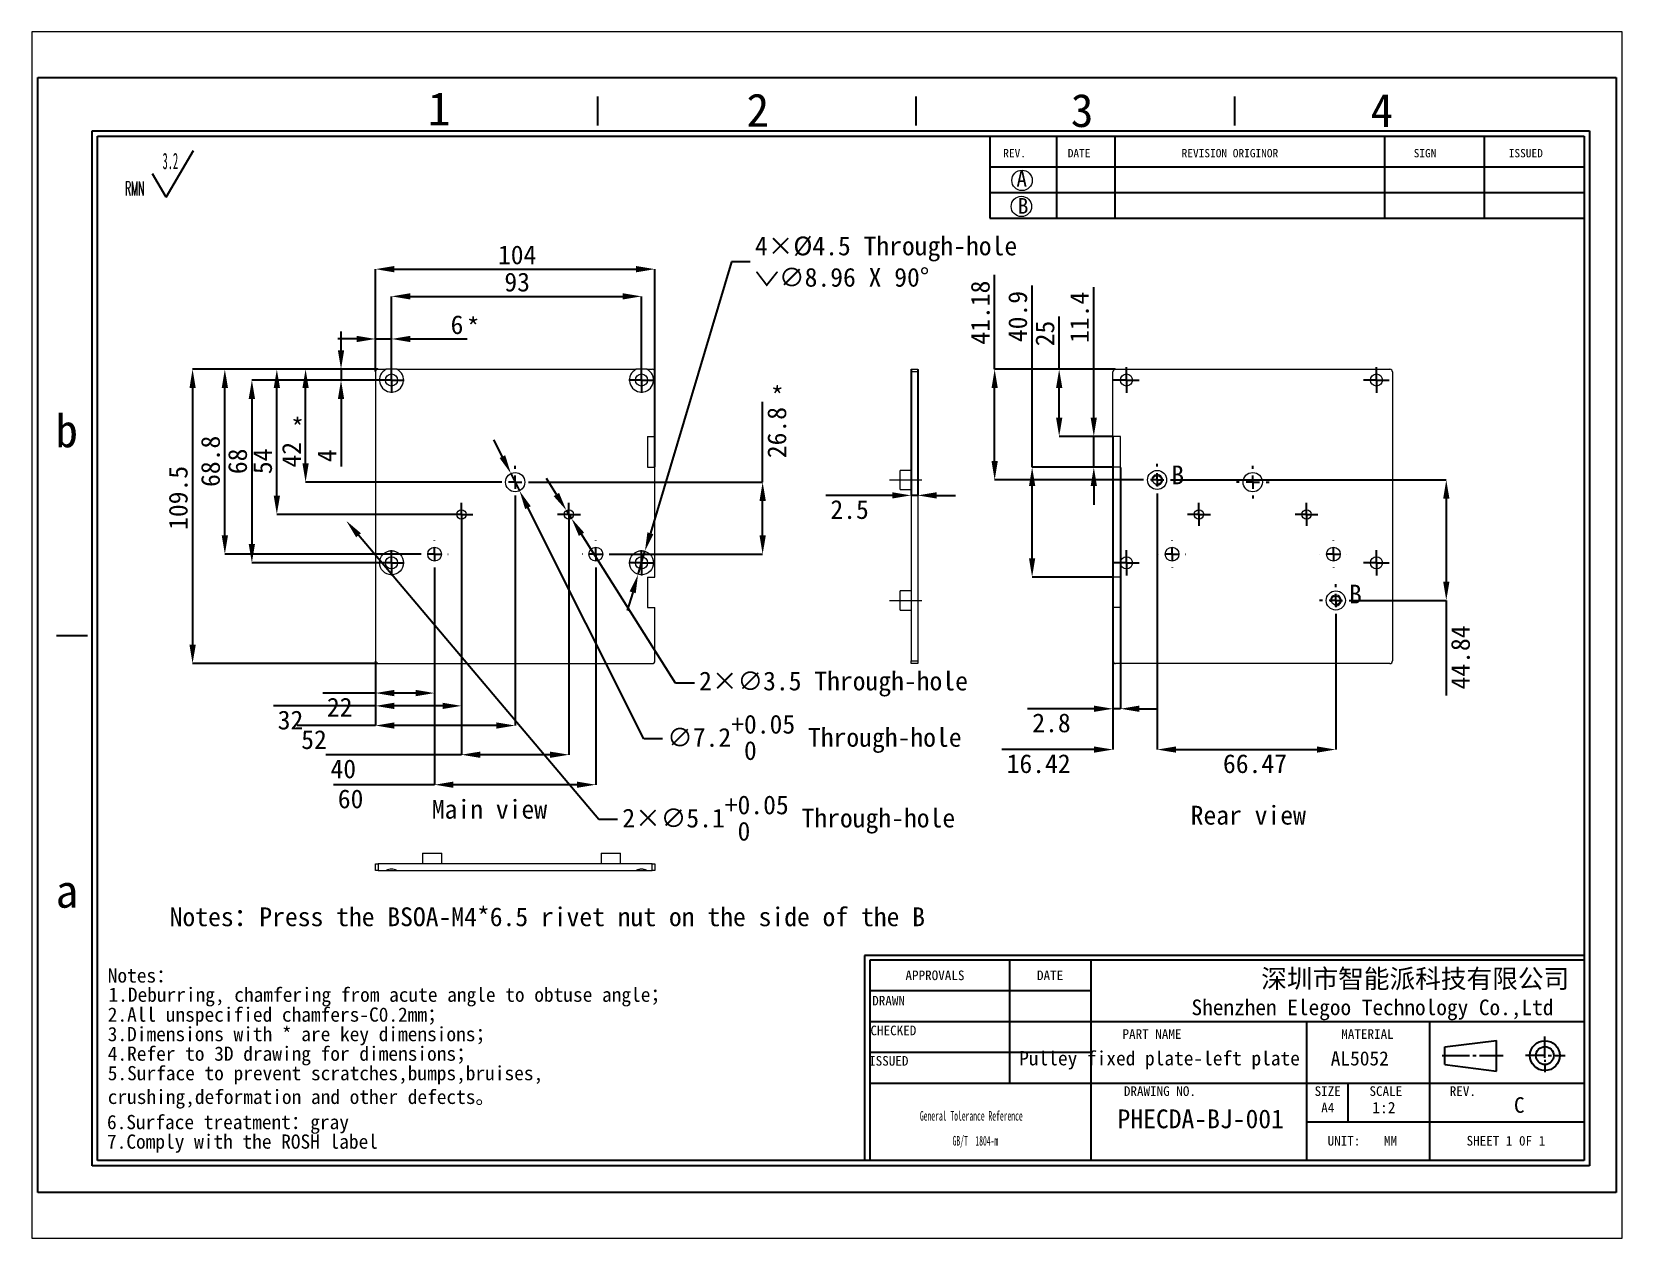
# Paper-space layout 'Layout1' of a CAD drawing. Header units: millimetres. Extents: x 26 to 231, y 20 to 176.
# The model-space entities are those that its viewports show. They can reach past a viewport. Long polylines and large blocks are cut down to what shows.
import ezdxf

# ---------------------------------------------------------------- set-up
doc = ezdxf.new("R2010")
doc.units = ezdxf.units.MM
doc.header["$PDSIZE"] = -1
doc.linetypes.add('CENTERX2', pattern=[20.32, 12.7, -2.54, 2.54, -2.54])
doc.layers.add('SLD-0', color=179, linetype='Continuous')
doc.layers.add('蓝色线', color=5, linetype='Continuous', lineweight=15)
doc.styles.add('C', font='simfang.ttf')
doc.styles.add('M', font='simfang.ttf')
doc.styles.add('SLDTEXTSTYLE1', font='TXT', dxfattribs={"width": 0.469, "bigfont": 'bigfont'})
doc.styles.add('SLDTEXTSTYLE2', font='TXT', dxfattribs={"width": 0.469})
doc.styles.add('SLDTEXTSTYLE8', font='TXT', dxfattribs={"width": 0.484})
doc.dimstyles.new('SLDDIMSTYLE0', dxfattribs={"dimtxt": 3.5, "dimasz": 3.5, "dimexe": 0, "dimexo": 0.0625, "dimgap": 0.875, "dimtad": 2, "dimlfac": 2, "dimrnd": 1e-09, "dimzin": 12, "dimdsep": 46, "dimtxsty": 'SLDTEXTSTYLE2', "dimsah": 1, "dimcen": 0.09, "dimadec": 0, "dimazin": 3, "dimtfac": 1, "dimtmove": 0, "dimatfit": 0, "dimfxl": 1, "dimfrac": 2, "dimtolj": 1, "dimtzin": 12, "dimarcsym": 0})
doc.dimstyles.new('SLDDIMSTYLE1', dxfattribs={"dimtxt": 3.5, "dimasz": 3.5, "dimexe": 0, "dimexo": 0.0625, "dimgap": 0.875, "dimtad": 2, "dimlfac": 2, "dimrnd": 1e-09, "dimzin": 12, "dimdsep": 46, "dimtxsty": 'SLDTEXTSTYLE2', "dimsah": 1, "dimcen": 0.09, "dimadec": 0, "dimazin": 3, "dimtfac": 1, "dimtofl": 0, "dimtmove": 0, "dimatfit": 3, "dimfxl": 1, "dimfrac": 2, "dimtolj": 1, "dimtzin": 12, "dimarcsym": 0})
doc.dimstyles.new('SLDDIMSTYLE2', dxfattribs={"dimtxt": 3.5, "dimasz": 3.5, "dimexe": 0, "dimexo": 0.0625, "dimgap": 0.875, "dimtad": 0, "dimtih": 1, "dimtoh": 1, "dimlfac": 2, "dimrnd": 1e-09, "dimzin": 12, "dimdsep": 46, "dimtxsty": 'SLDTEXTSTYLE2', "dimsah": 1, "dimcen": 0, "dimadec": 0, "dimazin": 3, "dimtfac": 1, "dimtmove": 0, "dimatfit": 3, "dimfxl": 1, "dimfrac": 2, "dimtolj": 1, "dimtzin": 12, "dimarcsym": 0})
doc.dimstyles.new('SLDDIMSTYLE3', dxfattribs={"dimtxt": 3.5, "dimasz": 3.5, "dimexe": 0, "dimexo": 0.0625, "dimgap": 0.875, "dimtad": 0, "dimtih": 1, "dimtoh": 1, "dimlfac": 2, "dimrnd": 1e-09, "dimzin": 12, "dimdsep": 46, "dimtxsty": 'SLDTEXTSTYLE2', "dimsah": 1, "dimcen": 0, "dimadec": 0, "dimazin": 3, "dimtol": 1, "dimtp": 0.05, "dimtfac": 1, "dimtmove": 0, "dimatfit": 3, "dimfxl": 1, "dimfrac": 2, "dimtolj": 1, "dimarcsym": 0})

psp = doc.layouts.get("Layout1")

msp = doc.modelspace()

# ---------------------------------------------------------------- texts
at = {"layer": 'SLD-0', "style": 'M'}
for s, insert, char_height, attachment_point in [('1', (74.111, 205.9712), 6.172, 1), ('2', (133.3881, 205.7276), 6.172, 1), ('3', (193.7066, 205.6655), 6.172, 1), ('4', (249.4405, 205.6593), 6.172, 1), ('A', (183.5778, 191.2862), 2.9034, 1), ('B', (183.8319, 186.2712), 2.9034, 1), ('{\\C5;*}', (81.3446, 163.9959), 3.5, 1), ('{\\C5;*}', (137.9088, 151.2029), 3.5, 1), ('b', (4.8346, 146.0918), 6.172, 1), ('{\\C5;*}', (48.672, 145.3246), 3.5, 1), ('B', (212.3844, 136.5141), 3.5, 1), ('B', (245.4423, 114.3447), 3.5, 1), ('Main view', (74.849, 74.3155), 3.5, 1), ('Rear view', (215.9836, 73.2094), 3.5, 1), ('a', (4.8798, 60.4234), 6.172, 1), ('Notes：Press the BSOA-M4*6.5 rivet nut on the side of the B', (26.0841, 54.3103), 3.5, 1), ('深圳市智能派科技有限公司', (257.7519, 42.797), 3.5, 2), ('Pulley fixed plate-left plate', (210.202, 27.5633), 2.645833, 2), ('AL5052', (247.4388, 27.5373), 2.64583, 2), ('C', (276.1139, 18.9954), 2.9104, 1), ('PHECDA-BJ-001', (202.3848, 16.7166), 3.5, 1)]:
    msp.add_mtext(s, dxfattribs=dict(at, insert=insert, char_height=char_height, attachment_point=attachment_point))
at = {"layer": 'SLD-0', "color": 179, "style": 'M'}
for s, insert, char_height, attachment_point in [('REV.', (181.1288, 195.4001), 1.55363, 1), ('DATE', (193.1265, 195.4001), 1.55363, 1), ('REVISION ORIGINOR', (214.3082, 195.4001), 1.553633, 1), ('SIGN', (257.4664, 195.4001), 1.55363, 1), ('ISSUED', (275.1481, 195.4001), 1.55363, 1), ('APPROVALS', (168.4266, 42.5627), 1.79265, 2), ('DATE', (189.8496, 42.5627), 1.79265, 2), ('DRAWN', (159.8036, 37.8529), 1.79265, 2), ('Shenzhen Elegoo Technology Co.,Ltd', (249.7983, 37.1647), 2.910417, 2), ('CHECKED', (160.6957, 32.3147), 1.79265, 2), ('PART NAME', (208.7939, 31.6454), 1.79265, 2), ('MATERIAL', (248.8802, 31.6454), 1.79265, 2), ('ISSUED', (159.837, 26.6544), 1.79265, 2), ('DRAWING NO.', (210.268, 21.0216), 1.792654, 2), ('SIZE', (241.4789, 21.0216), 1.79265, 2), ('SCALE', (252.2889, 21.0216), 1.79265, 2), ('REV.', (266.6102, 21.0216), 1.79265, 2), ('A4', (241.4898, 17.9531), 1.79265, 2), ('1:2', (251.93, 18.1206), 2.11667, 2), ('UNIT:', (244.4987, 11.7907), 1.79265, 2), ('MM', (253.1609, 11.7907), 1.79265, 2), ('SHEET 1 0F 1', (274.62, 11.7907), 1.792654, 2)]:
    msp.add_mtext(s, dxfattribs=dict(at, insert=insert, char_height=char_height, attachment_point=attachment_point))

# ---------------------------------------------------------------- blocks, each defined once
blk = doc.blocks.new('SW_NOTE_0')
at = {"layer": 'SLD-0', "color": 0, "attachment_point": 1, "style": 'C'}
for s, insert, char_height in [('Notes：', (0.27, 6.26), 2.646), ('1.Deburring, chamfering from acute angle to obtuse angle；', (0.41, 2.69), 2.6458), ('2.All unspecified chamfers-C0.2mm；', (0.27, -1.01), 2.6458), ('3.{\\fSimSun|b0|i0|c134|p2;Dimensions with * are key dimensions}；', (0.27, -4.64), 2.6458), ('4.Refer to 3D drawing for dimensions；', (0.27, -8.28), 2.6458), ('5.Surface to prevent scratches,bumps,bruises,\\Pcrushing,deformation and other defects。', (0.27, -11.91), 2.6458), ('6.Surface treatment：gray', (0.13, -21.01), 2.6458), ('7.Comply with the ROSH label', (0.13, -24.64), 2.6458)]:
    blk.add_mtext(s, dxfattribs=dict(at, insert=insert, char_height=char_height))
blk = doc.blocks.new('SW_NOTE_1')
at = {"layer": 'SLD-0', "color": 0}
for q in [(12.74, 9.16), (5.08, 4.83)]:
    blk.add_line((7.63, 0.49), q, dxfattribs=at)
at = {"layer": 'SLD-0', "color": 0, "attachment_point": 1}
for s, insert, char_height, style in [('3.2', (6.97, 8.73), 3.032, 'SLDTEXTSTYLE2'), ('{\\Ftxt,bigfont|c134;RMN}', (0, 3.41), 2.6458, 'SLDTEXTSTYLE1')]:
    blk.add_mtext(s, dxfattribs=dict(at, insert=insert, char_height=char_height, style=style))
blk = doc.blocks.new('SW_NOTE_2')
at = {"layer": 'SLD-0', "color": 0, "char_height": 1.7927, "attachment_point": 2, "style": 'SLDTEXTSTYLE8'}
for s, insert in [('General Tolerance Reference', (12.75, 2.31)), ('GB/T  1804-m', (13.51, -2.32))]:
    blk.add_mtext(s, dxfattribs=dict(at, insert=insert))
blk = doc.blocks.new('_D')
at = {"layer": 'Defpoints', "color": 0}
for p in [(163.98, 154.42), (165.23, 154.42), (165.23, 130.96)]:
    blk.add_point(p, dxfattribs=at)
at = {"layer": 'SLD-0', "color": 0, "lineweight": -2}
for p, q in [((163.98, 154.36), (163.98, 130.96)), ((165.23, 154.36), (165.23, 130.96)), ((160.48, 130.96), (148.13, 130.96)), ((165.23, 130.96), (163.98, 130.96)), ((168.73, 130.96), (172.23, 130.96))]:
    blk.add_line(p, q, dxfattribs=at)
at = {"layer": 'SLD-0', "color": 0}
for points in [[(160.48, 131.54), (160.48, 130.37), (163.98, 130.96)], [(168.73, 131.54), (168.73, 130.37), (165.23, 130.96)]]:
    blk.add_solid(points, dxfattribs=at)
at = {"layer": 'SLD-0', "color": 0, "insert": (152.55, 130.08), "char_height": 3.5, "attachment_point": 2, "style": 'M'}
blk.add_mtext('\\A1;2.5', dxfattribs=at)
blk = doc.blocks.new('_D_1')
at = {"layer": 'Defpoints', "color": 0}
for p in [(64.85, 154.42), (30.35, 99.67), (64.85, 99.67)]:
    blk.add_point(p, dxfattribs=at)
at = {"layer": 'SLD-0', "color": 0, "lineweight": -2}
for p, q in [((64.79, 154.42), (30.35, 154.42)), ((30.35, 150.92), (30.35, 103.17)), ((64.79, 99.67), (30.35, 99.67))]:
    blk.add_line(p, q, dxfattribs=at)
at = {"layer": 'SLD-0', "color": 0}
for points in [[(29.77, 150.92), (30.94, 150.92), (30.35, 154.42)], [(29.77, 103.17), (30.94, 103.17), (30.35, 99.67)]]:
    blk.add_solid(points, dxfattribs=at)
at = {"layer": 'SLD-0', "color": 0, "insert": (25.92, 130.49), "char_height": 3.5, "attachment_point": 2, "rotation": 90, "style": 'M'}
blk.add_mtext('\\A1;109.5', dxfattribs=at)
blk = doc.blocks.new('_D_2')
at = {"layer": 'Defpoints', "color": 0}
for p in [(116.35, 173.05), (64.35, 153.92), (116.35, 136.22)]:
    blk.add_point(p, dxfattribs=at)
at = {"layer": 'SLD-0', "color": 0, "lineweight": -2}
for p, q in [((64.35, 153.98), (64.35, 173.05)), ((67.85, 173.05), (112.85, 173.05)), ((116.35, 136.28), (116.35, 173.05))]:
    blk.add_line(p, q, dxfattribs=at)
at = {"layer": 'SLD-0', "color": 0}
for points in [[(67.85, 173.63), (67.85, 172.46), (64.35, 173.05)], [(112.85, 173.63), (112.85, 172.46), (116.35, 173.05)]]:
    blk.add_solid(points, dxfattribs=at)
at = {"layer": 'SLD-0', "color": 0, "insert": (90.72, 177.46), "char_height": 3.5, "attachment_point": 2, "style": 'M'}
blk.add_mtext('\\A1;104', dxfattribs=at)
blk = doc.blocks.new('_D_3')
at = {"layer": 'Defpoints', "color": 0}
for p in [(113.85, 167.98), (67.35, 154.8), (113.85, 154.8)]:
    blk.add_point(p, dxfattribs=at)
at = {"layer": 'SLD-0', "color": 0, "lineweight": -2}
for p, q in [((67.35, 154.86), (67.35, 167.98)), ((70.85, 167.98), (110.35, 167.98)), ((113.85, 154.86), (113.85, 167.98))]:
    blk.add_line(p, q, dxfattribs=at)
at = {"layer": 'SLD-0', "color": 0}
for points in [[(70.85, 168.57), (70.85, 167.4), (67.35, 167.98)], [(110.35, 168.57), (110.35, 167.4), (113.85, 167.98)]]:
    blk.add_solid(points, dxfattribs=at)
at = {"layer": 'SLD-0', "color": 0, "insert": (90.72, 172.4), "char_height": 3.5, "attachment_point": 2, "style": 'M'}
blk.add_mtext('\\A1;93', dxfattribs=at)
blk = doc.blocks.new('_D_4')
at = {"layer": 'Defpoints', "color": 0}
for p in [(64.98, 152.42), (41.38, 118.42), (64.98, 118.42)]:
    blk.add_point(p, dxfattribs=at)
at = {"layer": 'SLD-0', "color": 0, "lineweight": -2}
for p, q in [((64.91, 152.42), (41.38, 152.42)), ((41.38, 148.92), (41.38, 121.92)), ((64.91, 118.42), (41.38, 118.42))]:
    blk.add_line(p, q, dxfattribs=at)
at = {"layer": 'SLD-0', "color": 0}
for points in [[(40.79, 148.92), (41.96, 148.92), (41.38, 152.42)], [(40.79, 121.92), (41.96, 121.92), (41.38, 118.42)]]:
    blk.add_solid(points, dxfattribs=at)
at = {"layer": 'SLD-0', "color": 0, "insert": (36.96, 137.29), "char_height": 3.5, "attachment_point": 2, "rotation": 90, "style": 'M'}
blk.add_mtext('\\A1;68', dxfattribs=at)
blk = doc.blocks.new('_D_5')
at = {"layer": 'Defpoints', "color": 0}
for p in [(64.35, 160.06), (64.35, 153.92), (67.35, 154.8)]:
    blk.add_point(p, dxfattribs=at)
at = {"layer": '蓝色线', "color": 0, "lineweight": -2}
for p, q in [((60.85, 160.06), (57.35, 160.06)), ((64.35, 153.98), (64.35, 160.06)), ((64.35, 160.06), (67.35, 160.06)), ((67.35, 154.86), (67.35, 160.06)), ((70.85, 160.06), (81.43, 160.06))]:
    blk.add_line(p, q, dxfattribs=at)
at = {"layer": '蓝色线', "color": 0}
for points in [[(60.85, 160.64), (60.85, 159.47), (64.35, 160.06)], [(70.85, 160.64), (70.85, 159.47), (67.35, 160.06)]]:
    blk.add_solid(points, dxfattribs=at)
at = {"layer": '蓝色线', "color": 0, "insert": (79.53, 164.47), "char_height": 3.5, "attachment_point": 2, "style": 'M'}
blk.add_mtext('\\A1;6', dxfattribs=at)
blk = doc.blocks.new('_D_6')
at = {"layer": 'Defpoints', "color": 0}
for p in [(57.96, 154.42), (64.85, 154.42), (64.98, 152.42)]:
    blk.add_point(p, dxfattribs=at)
at = {"layer": 'SLD-0', "color": 0, "lineweight": -2}
for p, q in [((57.96, 157.92), (57.96, 161.42)), ((64.79, 154.42), (57.96, 154.42)), ((57.96, 154.42), (57.96, 152.42)), ((64.91, 152.42), (57.96, 152.42)), ((57.96, 148.92), (57.96, 136.35))]:
    blk.add_line(p, q, dxfattribs=at)
at = {"layer": 'SLD-0', "color": 0}
for points in [[(57.38, 157.92), (58.54, 157.92), (57.96, 154.42)], [(57.38, 148.92), (58.54, 148.92), (57.96, 152.42)]]:
    blk.add_solid(points, dxfattribs=at)
at = {"layer": 'SLD-0', "color": 0, "insert": (53.58, 138.33), "char_height": 3.5, "attachment_point": 2, "rotation": 90, "style": 'M'}
blk.add_mtext('\\A1;4', dxfattribs=at)
blk = doc.blocks.new('_D_7')
at = {"layer": 'Defpoints', "color": 0}
for p in [(93.4, 133.42), (107.88, 120.02), (136.38, 120.02)]:
    blk.add_point(p, dxfattribs=at)
at = {"layer": '蓝色线', "color": 0, "lineweight": -2}
for p, q in [((136.38, 133.42), (136.38, 148.35)), ((93.46, 133.42), (136.38, 133.42)), ((136.38, 123.52), (136.38, 129.92)), ((107.94, 120.02), (136.38, 120.02))]:
    blk.add_line(p, q, dxfattribs=at)
at = {"layer": '蓝色线', "color": 0}
for points in [[(135.8, 129.92), (136.97, 129.92), (136.38, 133.42)], [(135.8, 123.52), (136.97, 123.52), (136.38, 120.02)]]:
    blk.add_solid(points, dxfattribs=at)
at = {"layer": '蓝色线', "color": 0, "insert": (137.26, 142.64), "char_height": 3.5, "attachment_point": 2, "rotation": 90, "style": 'M'}
blk.add_mtext('\\A1;26.8', dxfattribs=at)
blk = doc.blocks.new('_D_8')
at = {"layer": 'Defpoints', "color": 0}
for p in [(80.35, 125.3), (100.35, 125.3), (100.35, 82.71)]:
    blk.add_point(p, dxfattribs=at)
at = {"layer": 'SLD-0', "color": 0, "lineweight": -2}
for p, q in [((80.35, 125.23), (80.35, 82.71)), ((100.35, 125.23), (100.35, 82.71)), ((80.35, 82.71), (55.16, 82.71)), ((96.85, 82.71), (83.85, 82.71))]:
    blk.add_line(p, q, dxfattribs=at)
at = {"layer": 'SLD-0', "color": 0}
for points in [[(83.85, 83.29), (83.85, 82.13), (80.35, 82.71)], [(96.85, 83.29), (96.85, 82.13), (100.35, 82.71)]]:
    blk.add_solid(points, dxfattribs=at)
at = {"layer": 'SLD-0', "color": 0, "insert": (58.38, 81.83), "char_height": 3.5, "attachment_point": 2, "style": 'M'}
blk.add_mtext('\\A1;40', dxfattribs=at)
blk = doc.blocks.new('_D_9')
at = {"layer": 'Defpoints', "color": 0}
for p in [(75.35, 117.5), (105.35, 117.5), (105.35, 77.13)]:
    blk.add_point(p, dxfattribs=at)
at = {"layer": 'SLD-0', "color": 0, "lineweight": -2}
for p, q in [((75.35, 117.43), (75.35, 77.13)), ((105.35, 117.43), (105.35, 77.13)), ((75.35, 77.13), (56.55, 77.13)), ((101.85, 77.13), (78.85, 77.13))]:
    blk.add_line(p, q, dxfattribs=at)
at = {"layer": 'SLD-0', "color": 0}
for points in [[(78.85, 77.71), (78.85, 76.55), (75.35, 77.13)], [(101.85, 77.71), (101.85, 76.55), (105.35, 77.13)]]:
    blk.add_solid(points, dxfattribs=at)
at = {"layer": 'SLD-0', "color": 0, "insert": (59.74, 76.25), "char_height": 3.5, "attachment_point": 2, "style": 'M'}
blk.add_mtext('\\A1;60', dxfattribs=at)
blk = doc.blocks.new('_D_10')
at = {"layer": 'Defpoints', "color": 0}
for p in [(36.35, 154.42), (64.85, 154.42), (72.83, 120.02)]:
    blk.add_point(p, dxfattribs=at)
at = {"layer": 'SLD-0', "color": 0, "lineweight": -2}
for p, q in [((64.79, 154.42), (36.35, 154.42)), ((36.35, 123.52), (36.35, 150.92)), ((72.76, 120.02), (36.35, 120.02))]:
    blk.add_line(p, q, dxfattribs=at)
at = {"layer": 'SLD-0', "color": 0}
for points in [[(35.77, 150.92), (36.94, 150.92), (36.35, 154.42)], [(35.77, 123.52), (36.94, 123.52), (36.35, 120.02)]]:
    blk.add_solid(points, dxfattribs=at)
at = {"layer": 'SLD-0', "color": 0, "insert": (31.92, 137.29), "char_height": 3.5, "attachment_point": 2, "rotation": 90, "style": 'M'}
blk.add_mtext('\\A1;68.8', dxfattribs=at)
blk = doc.blocks.new('_D_11')
at = {"layer": 'Defpoints', "color": 0}
for p in [(51.37, 154.42), (64.85, 154.42), (87.3, 133.42)]:
    blk.add_point(p, dxfattribs=at)
at = {"layer": '蓝色线', "color": 0, "lineweight": -2}
for p, q in [((64.79, 154.42), (51.37, 154.42)), ((51.37, 136.92), (51.37, 150.92)), ((87.24, 133.42), (51.37, 133.42))]:
    blk.add_line(p, q, dxfattribs=at)
at = {"layer": '蓝色线', "color": 0}
for points in [[(50.78, 150.92), (51.95, 150.92), (51.37, 154.42)], [(50.78, 136.92), (51.95, 136.92), (51.37, 133.42)]]:
    blk.add_solid(points, dxfattribs=at)
at = {"layer": '蓝色线', "color": 0, "insert": (46.99, 138.52), "char_height": 3.5, "attachment_point": 2, "rotation": 90, "style": 'M'}
blk.add_mtext('\\A1;42', dxfattribs=at)
blk = doc.blocks.new('_D_12')
at = {"layer": 'Defpoints', "color": 0}
for p in [(46.02, 154.42), (64.85, 154.42), (78.23, 127.42)]:
    blk.add_point(p, dxfattribs=at)
at = {"layer": 'SLD-0', "color": 0, "lineweight": -2}
for p, q in [((64.79, 154.42), (46.02, 154.42)), ((46.02, 130.92), (46.02, 150.92)), ((78.16, 127.42), (46.02, 127.42))]:
    blk.add_line(p, q, dxfattribs=at)
at = {"layer": 'SLD-0', "color": 0}
for points in [[(45.44, 150.92), (46.61, 150.92), (46.02, 154.42)], [(45.44, 130.92), (46.61, 130.92), (46.02, 127.42)]]:
    blk.add_solid(points, dxfattribs=at)
at = {"layer": 'SLD-0', "color": 0, "insert": (41.61, 137.29), "char_height": 3.5, "attachment_point": 2, "rotation": 90, "style": 'M'}
blk.add_mtext('\\A1;54', dxfattribs=at)
blk = doc.blocks.new('_D_13')
at = {"layer": 'Defpoints', "color": 0}
for p in [(80.35, 125.3), (64.35, 100.17), (64.35, 91.8)]:
    blk.add_point(p, dxfattribs=at)
at = {"layer": 'SLD-0', "color": 0, "lineweight": -2}
for p, q in [((80.35, 125.23), (80.35, 91.8)), ((64.35, 100.11), (64.35, 91.8)), ((64.35, 91.8), (45.43, 91.8)), ((76.85, 91.8), (67.85, 91.8))]:
    blk.add_line(p, q, dxfattribs=at)
at = {"layer": 'SLD-0', "color": 0}
for points in [[(67.85, 92.38), (67.85, 91.21), (64.35, 91.8)], [(76.85, 92.38), (76.85, 91.21), (80.35, 91.8)]]:
    blk.add_solid(points, dxfattribs=at)
at = {"layer": 'SLD-0', "color": 0, "insert": (48.56, 90.92), "char_height": 3.5, "attachment_point": 2, "style": 'M'}
blk.add_mtext('\\A1;32', dxfattribs=at)
blk = doc.blocks.new('_D_14')
at = {"layer": 'Defpoints', "color": 0}
for p in [(75.35, 117.5), (64.35, 100.17), (64.35, 94.18)]:
    blk.add_point(p, dxfattribs=at)
at = {"layer": 'SLD-0', "color": 0, "lineweight": -2}
for p, q in [((75.35, 117.43), (75.35, 94.18)), ((64.35, 100.11), (64.35, 94.18)), ((64.35, 94.18), (54.56, 94.18)), ((71.85, 94.18), (67.85, 94.18))]:
    blk.add_line(p, q, dxfattribs=at)
at = {"layer": 'SLD-0', "color": 0}
for points in [[(67.85, 94.77), (67.85, 93.6), (64.35, 94.18)], [(71.85, 94.77), (71.85, 93.6), (75.35, 94.18)]]:
    blk.add_solid(points, dxfattribs=at)
at = {"layer": 'SLD-0', "color": 0, "insert": (57.71, 93.31), "char_height": 3.5, "attachment_point": 2, "style": 'M'}
blk.add_mtext('\\A1;22', dxfattribs=at)
blk = doc.blocks.new('_D_15')
at = {"layer": 'Defpoints', "color": 0}
for p in [(90.35, 130.37), (64.35, 100.17), (64.35, 88.14)]:
    blk.add_point(p, dxfattribs=at)
at = {"layer": 'SLD-0', "color": 0, "lineweight": -2}
for p, q in [((90.35, 130.31), (90.35, 88.14)), ((64.35, 100.11), (64.35, 88.14)), ((64.35, 88.14), (49.81, 88.14)), ((86.85, 88.14), (67.85, 88.14))]:
    blk.add_line(p, q, dxfattribs=at)
at = {"layer": 'SLD-0', "color": 0}
for points in [[(67.85, 88.72), (67.85, 87.56), (64.35, 88.14)], [(86.85, 88.72), (86.85, 87.56), (90.35, 88.14)]]:
    blk.add_solid(points, dxfattribs=at)
at = {"layer": 'SLD-0', "color": 0, "insert": (52.93, 87.27), "char_height": 3.5, "attachment_point": 2, "style": 'M'}
blk.add_mtext('\\A1;52', dxfattribs=at)
blk = doc.blocks.new('_D_16')
at = {"layer": 'Defpoints', "color": 0}
for p in [(114.49, 120.57), (113.21, 116.27)]:
    blk.add_point(p, dxfattribs=at)
at = {"layer": 'SLD-0', "color": 0, "lineweight": -2}
for p, q in [((130.58, 174.38), (115.5, 123.92)), ((134.08, 174.38), (130.58, 174.38)), ((113.21, 116.27), (114.49, 120.57)), ((112.21, 112.92), (111.21, 109.57))]:
    blk.add_line(p, q, dxfattribs=at)
at = {"layer": 'SLD-0', "color": 0}
for points in [[(114.94, 124.09), (116.05, 123.75), (114.49, 120.57)], [(111.65, 113.09), (112.77, 112.75), (113.21, 116.27)]]:
    blk.add_solid(points, dxfattribs=at)
at = {"layer": 'SLD-0', "color": 0, "insert": (134.95, 179.12), "char_height": 3.5, "attachment_point": 1, "style": 'M'}
blk.add_mtext('\\A1;4×%%c4.5 Through-hole\\P{\\fGDT;w}∅8.96 X 90°', dxfattribs=at)
blk = doc.blocks.new('_D_17')
at = {"layer": 'Defpoints', "color": 0}
for p in [(89.55, 135.03), (91.16, 131.81)]:
    blk.add_point(p, dxfattribs=at)
at = {"layer": '蓝色线', "color": 0, "lineweight": -2}
for p, q in [((87.98, 138.16), (86.41, 141.29)), ((89.55, 135.03), (91.16, 131.81)), ((114.25, 85.69), (92.72, 128.68)), ((117.75, 85.69), (114.25, 85.69))]:
    blk.add_line(p, q, dxfattribs=at)
at = {"layer": '蓝色线', "color": 0}
for points in [[(88.5, 138.42), (87.46, 137.9), (89.55, 135.03)], [(93.25, 128.94), (92.2, 128.42), (91.16, 131.81)]]:
    blk.add_solid(points, dxfattribs=at)
at = {"layer": '蓝色线', "color": 0, "insert": (118.62, 90.14), "char_height": 3.5, "attachment_point": 1, "style": 'M'}
blk.add_mtext('\\A1;∅7.2\\S+0.05^  0; Through-hole', dxfattribs=at)
blk = doc.blocks.new('_D_18')
at = {"layer": 'Defpoints', "color": 0}
for p in [(99.88, 128.16), (100.82, 126.68)]:
    blk.add_point(p, dxfattribs=at)
at = {"layer": 'SLD-0', "color": 0, "lineweight": -2}
for p, q in [((98.01, 131.12), (96.15, 134.08)), ((99.88, 128.16), (100.82, 126.68)), ((120.19, 96.03), (102.69, 123.72)), ((123.69, 96.03), (120.19, 96.03))]:
    blk.add_line(p, q, dxfattribs=at)
at = {"layer": 'SLD-0', "color": 0}
for points in [[(98.51, 131.43), (97.52, 130.81), (99.88, 128.16)], [(103.18, 124.03), (102.2, 123.41), (100.82, 126.68)]]:
    blk.add_solid(points, dxfattribs=at)
at = {"layer": 'SLD-0', "color": 0, "insert": (124.56, 98.18), "char_height": 3.5, "attachment_point": 1, "style": 'M'}
blk.add_mtext('\\A1;2×∅3.5 Through-hole', dxfattribs=at)
blk = doc.blocks.new('_D_19')
at = {"layer": 'Defpoints', "color": 0}
for p in [(58.95, 126.21), (60.6, 124.27)]:
    blk.add_point(p, dxfattribs=at)
at = {"layer": '蓝色线', "color": 0, "lineweight": -2}
for p, q in [((105.9, 70.67), (61.21, 123.54)), ((109.4, 70.67), (105.9, 70.67))]:
    blk.add_line(p, q, dxfattribs=at)
at = {"layer": '蓝色线', "color": 0}
blk.add_solid([(61.66, 123.92), (60.77, 123.16), (58.95, 126.21)], dxfattribs=at)
at = {"layer": '蓝色线', "color": 0, "insert": (110.28, 75.13), "char_height": 3.5, "attachment_point": 1, "style": 'M'}
blk.add_mtext('\\A1;2×∅5.1\\S+0.05^  0; Through-hole', dxfattribs=at)
blk = doc.blocks.new('SW_CENTERMARKSYMBOL_0')
at = {"layer": 'SLD-0', "color": 0}
for p, q in [((0, 2.5), (0, 3.05)), ((-2.5, 0), (-3.05, 0)), ((0, 0), (-1.25, 0)), ((0, 0), (0, 1.25)), ((0, 0), (0, -1.25)), ((0, 0), (1.25, 0)), ((2.5, 0), (3.05, 0)), ((0, -2.5), (0, -3.05))]:
    blk.add_line(p, q, dxfattribs=at)
blk = doc.blocks.new('SW_CENTERMARKSYMBOL_1')
at = {"layer": 'SLD-0', "color": 0}
for p, q in [((-2.5, 0), (-2.525, 0)), ((0, 0), (-1.25, 0)), ((0, 2.5), (0, 2.525)), ((0, 0), (0, 1.25)), ((0, 0), (0, -1.25)), ((0, 0), (1.25, 0)), ((2.5, 0), (2.525, 0)), ((0, -2.5), (0, -2.525))]:
    blk.add_line(p, q, dxfattribs=at)
blk = doc.blocks.new('SW_CENTERMARKSYMBOL_2')
at = {"layer": 'SLD-0', "color": 0}
for p, q in [((-2.5, 0), (-2.525, 0)), ((0, 0), (-1.25, 0)), ((0, 2.5), (0, 2.525)), ((0, 0), (0, 1.25)), ((0, 0), (0, -1.25)), ((0, 0), (1.25, 0)), ((2.5, 0), (2.525, 0)), ((0, -2.5), (0, -2.525))]:
    blk.add_line(p, q, dxfattribs=at)
blk = doc.blocks.new('SW_CENTERMARKSYMBOL_3')
at = {"layer": 'SLD-0', "color": 0}
for p, q in [((-1.25, 0), (-2.125, 0)), ((0, 0), (-1.25, 0)), ((0, 1.25), (0, 2.125)), ((0, 0), (0, 1.25)), ((0, 0), (0, -1.25)), ((0, 0), (1.25, 0)), ((1.25, 0), (2.125, 0)), ((0, -1.25), (0, -2.125))]:
    blk.add_line(p, q, dxfattribs=at)
blk = doc.blocks.new('SW_CENTERMARKSYMBOL_4')
at = {"layer": 'SLD-0', "color": 0}
for p, q in [((-1.25, 0), (-2.125, 0)), ((0, 0), (-1.25, 0)), ((0, 1.25), (0, 2.125)), ((0, 0), (0, 1.25)), ((0, 0), (0, -1.25)), ((0, 0), (1.25, 0)), ((1.25, 0), (2.125, 0)), ((0, -1.25), (0, -2.125))]:
    blk.add_line(p, q, dxfattribs=at)
blk = doc.blocks.new('SW_CENTERMARKSYMBOL_5')
at = {"layer": 'SLD-0', "color": 0}
for p, q in [((-1.25, 0), (-2.375, 0)), ((0, 0), (-1.25, 0)), ((0, 1.25), (0, 2.375)), ((0, 0), (0, 1.25)), ((0, 0), (0, -1.25)), ((0, 0), (1.25, 0)), ((1.25, 0), (2.375, 0)), ((0, -1.25), (0, -2.375))]:
    blk.add_line(p, q, dxfattribs=at)
blk = doc.blocks.new('SW_CENTERMARKSYMBOL_6')
at = {"layer": 'SLD-0', "color": 0}
for p, q in [((-1.25, 0), (-2.375, 0)), ((0, 0), (-1.25, 0)), ((0, 1.25), (0, 2.375)), ((0, 0), (0, 1.25)), ((0, 0), (0, -1.25)), ((0, 0), (1.25, 0)), ((1.25, 0), (2.375, 0)), ((0, -1.25), (0, -2.375))]:
    blk.add_line(p, q, dxfattribs=at)
blk = doc.blocks.new('SW_CENTERMARKSYMBOL_7')
at = {"layer": 'SLD-0', "color": 0}
for p, q in [((-1.25, 0), (-2.375, 0)), ((0, 0), (-1.25, 0)), ((0, 1.25), (0, 2.375)), ((0, 0), (0, 1.25)), ((0, 0), (0, -1.25)), ((0, 0), (1.25, 0)), ((1.25, 0), (2.375, 0)), ((0, -1.25), (0, -2.375))]:
    blk.add_line(p, q, dxfattribs=at)
blk = doc.blocks.new('SW_CENTERMARKSYMBOL_8')
at = {"layer": 'SLD-0', "color": 0}
for p, q in [((-1.25, 0), (-2.375, 0)), ((0, 0), (-1.25, 0)), ((0, 1.25), (0, 2.375)), ((0, 0), (0, 1.25)), ((0, 0), (0, -1.25)), ((0, 0), (1.25, 0)), ((1.25, 0), (2.375, 0)), ((0, -1.25), (0, -2.375))]:
    blk.add_line(p, q, dxfattribs=at)
blk = doc.blocks.new('_D_20')
at = {"layer": 'Defpoints', "color": 0}
for p in [(201.53, 141.92), (202.93, 136.22), (202.93, 91.26)]:
    blk.add_point(p, dxfattribs=at)
at = {"layer": 'SLD-0', "color": 0, "lineweight": -2}
for p, q in [((201.53, 141.86), (201.53, 91.26)), ((202.93, 136.16), (202.93, 91.26)), ((198.03, 91.26), (185.66, 91.26)), ((202.93, 91.26), (201.53, 91.26)), ((206.43, 91.26), (209.93, 91.26))]:
    blk.add_line(p, q, dxfattribs=at)
at = {"layer": 'SLD-0', "color": 0}
for points in [[(198.03, 91.84), (198.03, 90.68), (201.53, 91.26)], [(206.43, 91.84), (206.43, 90.68), (202.93, 91.26)]]:
    blk.add_solid(points, dxfattribs=at)
at = {"layer": 'SLD-0', "color": 0, "insert": (190.1, 90.39), "char_height": 3.5, "attachment_point": 2, "style": 'M'}
blk.add_mtext('\\A1;2.8', dxfattribs=at)
blk = doc.blocks.new('_D_21')
at = {"layer": 'Defpoints', "color": 0}
for p in [(191.53, 154.42), (202.03, 154.42), (201.53, 141.92)]:
    blk.add_point(p, dxfattribs=at)
at = {"layer": 'SLD-0', "color": 0, "lineweight": -2}
for p, q in [((191.53, 154.42), (191.53, 164.21)), ((201.97, 154.42), (191.53, 154.42)), ((191.53, 145.42), (191.53, 150.92)), ((201.47, 141.92), (191.53, 141.92))]:
    blk.add_line(p, q, dxfattribs=at)
at = {"layer": 'SLD-0', "color": 0}
for points in [[(190.95, 150.92), (192.12, 150.92), (191.53, 154.42)], [(190.95, 145.42), (192.12, 145.42), (191.53, 141.92)]]:
    blk.add_solid(points, dxfattribs=at)
at = {"layer": 'SLD-0', "color": 0, "insert": (187.12, 161.07), "char_height": 3.5, "attachment_point": 2, "rotation": 90, "style": 'M'}
blk.add_mtext('\\A1;25', dxfattribs=at)
blk = doc.blocks.new('_D_22')
at = {"layer": 'Defpoints', "color": 0}
for p in [(197.97, 141.92), (201.53, 141.92), (201.53, 136.22)]:
    blk.add_point(p, dxfattribs=at)
at = {"layer": 'SLD-0', "color": 0, "lineweight": -2}
for p, q in [((197.97, 145.42), (197.97, 169.7)), ((201.47, 141.92), (197.97, 141.92)), ((197.97, 136.22), (197.97, 141.92)), ((201.47, 136.22), (197.97, 136.22)), ((197.97, 132.72), (197.97, 129.22))]:
    blk.add_line(p, q, dxfattribs=at)
at = {"layer": 'SLD-0', "color": 0}
for points in [[(197.39, 145.42), (198.55, 145.42), (197.97, 141.92)], [(197.39, 132.72), (198.55, 132.72), (197.97, 136.22)]]:
    blk.add_solid(points, dxfattribs=at)
at = {"layer": 'SLD-0', "color": 0, "insert": (193.54, 164.08), "char_height": 3.5, "attachment_point": 2, "rotation": 90, "style": 'M'}
blk.add_mtext('\\A1;11.4', dxfattribs=at)
blk = doc.blocks.new('_D_23')
at = {"layer": 'Defpoints', "color": 0}
for p in [(201.53, 136.22), (186.5, 115.77), (201.53, 115.77)]:
    blk.add_point(p, dxfattribs=at)
at = {"layer": 'SLD-0', "color": 0, "lineweight": -2}
for p, q in [((186.5, 136.22), (186.5, 170)), ((201.47, 136.22), (186.5, 136.22)), ((186.5, 119.27), (186.5, 132.72)), ((201.47, 115.77), (186.5, 115.77))]:
    blk.add_line(p, q, dxfattribs=at)
at = {"layer": 'SLD-0', "color": 0}
for points in [[(185.92, 132.72), (187.08, 132.72), (186.5, 136.22)], [(185.92, 119.27), (187.08, 119.27), (186.5, 115.77)]]:
    blk.add_solid(points, dxfattribs=at)
at = {"layer": 'SLD-0', "color": 0, "insert": (182.06, 164.23), "char_height": 3.5, "attachment_point": 2, "rotation": 90, "style": 'M'}
blk.add_mtext('\\A1;40.9', dxfattribs=at)
blk = doc.blocks.new('_D_24')
at = {"layer": 'Defpoints', "color": 0}
for p in [(209.75, 130.8), (242.98, 108.38), (242.98, 83.67)]:
    blk.add_point(p, dxfattribs=at)
at = {"layer": 'SLD-0', "color": 0, "lineweight": -2}
for p, q in [((209.75, 130.74), (209.75, 83.67)), ((242.98, 108.32), (242.98, 83.67)), ((213.25, 83.67), (239.48, 83.67))]:
    blk.add_line(p, q, dxfattribs=at)
at = {"layer": 'SLD-0', "color": 0}
for points in [[(213.25, 84.25), (213.25, 83.09), (209.75, 83.67)], [(239.48, 84.25), (239.48, 83.09), (242.98, 83.67)]]:
    blk.add_solid(points, dxfattribs=at)
at = {"layer": 'SLD-0', "color": 0, "insert": (227.95, 82.8), "char_height": 3.5, "attachment_point": 2, "style": 'M'}
blk.add_mtext('\\A1;66.47', dxfattribs=at)
blk = doc.blocks.new('_D_25')
at = {"layer": 'Defpoints', "color": 0}
for p in [(212.77, 133.83), (246.01, 111.41), (263.53, 111.41)]:
    blk.add_point(p, dxfattribs=at)
at = {"layer": 'SLD-0', "color": 0, "lineweight": -2}
for p, q in [((212.84, 133.83), (263.53, 133.83)), ((263.53, 130.33), (263.53, 114.91)), ((246.07, 111.41), (263.53, 111.41)), ((263.53, 111.41), (263.53, 93.72))]:
    blk.add_line(p, q, dxfattribs=at)
at = {"layer": 'SLD-0', "color": 0}
for points in [[(262.95, 130.33), (264.12, 130.33), (263.53, 133.83)], [(262.95, 114.91), (264.12, 114.91), (263.53, 111.41)]]:
    blk.add_solid(points, dxfattribs=at)
at = {"layer": 'SLD-0', "color": 0, "insert": (264.41, 100.81), "char_height": 3.5, "attachment_point": 2, "rotation": 90, "style": 'M'}
blk.add_mtext('\\A1;44.84', dxfattribs=at)
blk = doc.blocks.new('_D_26')
at = {"layer": 'Defpoints', "color": 0}
for p in [(179.53, 154.42), (202.03, 154.42), (206.72, 133.83)]:
    blk.add_point(p, dxfattribs=at)
at = {"layer": 'SLD-0', "color": 0, "lineweight": -2}
for p, q in [((179.53, 154.42), (179.53, 171.99)), ((201.97, 154.42), (179.53, 154.42)), ((179.53, 137.33), (179.53, 150.92)), ((206.66, 133.83), (179.53, 133.83))]:
    blk.add_line(p, q, dxfattribs=at)
at = {"layer": 'SLD-0', "color": 0}
for points in [[(178.95, 150.92), (180.12, 150.92), (179.53, 154.42)], [(178.95, 137.33), (180.12, 137.33), (179.53, 133.83)]]:
    blk.add_solid(points, dxfattribs=at)
at = {"layer": 'SLD-0', "color": 0, "insert": (175.1, 164.96), "char_height": 3.5, "attachment_point": 2, "rotation": 90, "style": 'M'}
blk.add_mtext('\\A1;41.18', dxfattribs=at)
blk = doc.blocks.new('_D_27')
at = {"layer": 'Defpoints', "color": 0}
for p in [(209.75, 130.8), (201.53, 115.77), (209.75, 83.67)]:
    blk.add_point(p, dxfattribs=at)
at = {"layer": 'SLD-0', "color": 0, "lineweight": -2}
for p, q in [((209.75, 130.74), (209.75, 83.67)), ((201.53, 115.71), (201.53, 83.67)), ((198.03, 83.67), (180.88, 83.67)), ((213.25, 83.67), (216.75, 83.67))]:
    blk.add_line(p, q, dxfattribs=at)
at = {"layer": 'SLD-0', "color": 0}
for points in [[(198.03, 84.25), (198.03, 83.09), (201.53, 83.67)], [(213.25, 84.25), (213.25, 83.09), (209.75, 83.67)]]:
    blk.add_solid(points, dxfattribs=at)
at = {"layer": 'SLD-0', "color": 0, "insert": (187.71, 82.8), "char_height": 3.5, "attachment_point": 2, "style": 'M'}
blk.add_mtext('\\A1;16.42', dxfattribs=at)
blk = doc.blocks.new('SW_CENTERMARKSYMBOL_9')
at = {"layer": 'SLD-0', "color": 0}
for p, q in [((0, 2.5), (0, 3.05)), ((-2.5, 0), (-3.05, 0)), ((0, 0), (-1.25, 0)), ((0, 0), (0, 1.25)), ((0, 0), (0, -1.25)), ((0, 0), (1.25, 0)), ((2.5, 0), (3.05, 0)), ((0, -2.5), (0, -3.05))]:
    blk.add_line(p, q, dxfattribs=at)
blk = doc.blocks.new('SW_CENTERMARKSYMBOL_10')
at = {"layer": 'SLD-0', "color": 0}
for p, q in [((-2.5, 0), (-2.525, 0)), ((0, 0), (-1.25, 0)), ((0, 2.5), (0, 2.525)), ((0, 0), (0, 1.25)), ((0, 0), (0, -1.25)), ((0, 0), (1.25, 0)), ((2.5, 0), (2.525, 0)), ((0, -2.5), (0, -2.525))]:
    blk.add_line(p, q, dxfattribs=at)
blk = doc.blocks.new('SW_CENTERMARKSYMBOL_11')
at = {"layer": 'SLD-0', "color": 0}
for p, q in [((-2.5, 0), (-2.525, 0)), ((0, 0), (-1.25, 0)), ((0, 2.5), (0, 2.525)), ((0, 0), (0, 1.25)), ((0, 0), (0, -1.25)), ((0, 0), (1.25, 0)), ((2.5, 0), (2.525, 0)), ((0, -2.5), (0, -2.525))]:
    blk.add_line(p, q, dxfattribs=at)
blk = doc.blocks.new('SW_CENTERMARKSYMBOL_12')
at = {"layer": 'SLD-0', "color": 0}
for p, q in [((-1.25, 0), (-2.125, 0)), ((0, 0), (-1.25, 0)), ((0, 1.25), (0, 2.125)), ((0, 0), (0, 1.25)), ((0, 0), (0, -1.25)), ((0, 0), (1.25, 0)), ((1.25, 0), (2.125, 0)), ((0, -1.25), (0, -2.125))]:
    blk.add_line(p, q, dxfattribs=at)
blk = doc.blocks.new('SW_CENTERMARKSYMBOL_13')
at = {"layer": 'SLD-0', "color": 0}
for p, q in [((-1.25, 0), (-2.125, 0)), ((0, 0), (-1.25, 0)), ((0, 1.25), (0, 2.125)), ((0, 0), (0, 1.25)), ((0, 0), (0, -1.25)), ((0, 0), (1.25, 0)), ((1.25, 0), (2.125, 0)), ((0, -1.25), (0, -2.125))]:
    blk.add_line(p, q, dxfattribs=at)
blk = doc.blocks.new('SW_CENTERMARKSYMBOL_14')
at = {"layer": 'SLD-0', "color": 0}
for p, q in [((0, 2.5), (0, 3.0275)), ((-2.5, 0), (-3.0275, 0)), ((0, 0), (-1.25, 0)), ((0, 0), (0, 1.25)), ((0, 0), (0, -1.25)), ((0, 0), (1.25, 0)), ((2.5, 0), (3.0275, 0)), ((0, -2.5), (0, -3.0275))]:
    blk.add_line(p, q, dxfattribs=at)
blk = doc.blocks.new('SW_CENTERMARKSYMBOL_15')
at = {"layer": 'SLD-0', "color": 0}
for p, q in [((0, 2.5), (0, 3.0275)), ((-2.5, 0), (-3.0275, 0)), ((0, 0), (-1.25, 0)), ((0, 0), (0, 1.25)), ((0, 0), (0, -1.25)), ((0, 0), (1.25, 0)), ((2.5, 0), (3.0275, 0)), ((0, -2.5), (0, -3.0275))]:
    blk.add_line(p, q, dxfattribs=at)
blk = doc.blocks.new('SW_CENTERMARKSYMBOL_16')
at = {"layer": 'SLD-0', "color": 0}
for p, q in [((-1.25, 0), (-2.375, 0)), ((0, 0), (-1.25, 0)), ((0, 1.25), (0, 2.375)), ((0, 0), (0, 1.25)), ((0, 0), (0, -1.25)), ((0, 0), (1.25, 0)), ((1.25, 0), (2.375, 0)), ((0, -1.25), (0, -2.375))]:
    blk.add_line(p, q, dxfattribs=at)
blk = doc.blocks.new('SW_CENTERMARKSYMBOL_17')
at = {"layer": 'SLD-0', "color": 0}
for p, q in [((-1.25, 0), (-2.375, 0)), ((0, 0), (-1.25, 0)), ((0, 1.25), (0, 2.375)), ((0, 0), (0, 1.25)), ((0, 0), (0, -1.25)), ((0, 0), (1.25, 0)), ((1.25, 0), (2.375, 0)), ((0, -1.25), (0, -2.375))]:
    blk.add_line(p, q, dxfattribs=at)
blk = doc.blocks.new('SW_CENTERMARKSYMBOL_18')
at = {"layer": 'SLD-0', "color": 0}
for p, q in [((-1.25, 0), (-2.375, 0)), ((0, 0), (-1.25, 0)), ((0, 1.25), (0, 2.375)), ((0, 0), (0, 1.25)), ((0, 0), (0, -1.25)), ((0, 0), (1.25, 0)), ((1.25, 0), (2.375, 0)), ((0, -1.25), (0, -2.375))]:
    blk.add_line(p, q, dxfattribs=at)
blk = doc.blocks.new('SW_CENTERMARKSYMBOL_19')
at = {"layer": 'SLD-0', "color": 0}
for p, q in [((-1.25, 0), (-2.375, 0)), ((0, 0), (-1.25, 0)), ((0, 1.25), (0, 2.375)), ((0, 0), (0, 1.25)), ((0, 0), (0, -1.25)), ((0, 0), (1.25, 0)), ((1.25, 0), (2.375, 0)), ((0, -1.25), (0, -2.375))]:
    blk.add_line(p, q, dxfattribs=at)

# ---------------------------------------------------------------- dimensions: what is measured, and where the dimension line sits
at = {"layer": 'SLD-0'}
for p1, p2, text, picture, middle in [((113.2108, 116.274), (114.4938, 120.5664), '4×%%c4.5 Through-hole\\P{\\fGDT;w}<> X 90°', '_D_16', (160.6081, 174.3804)), ((99.8848, 128.1599), (100.8198, 126.6806), '2×<> Through-hole', '_D_18', (150.1877, 96.033))]:
    dim = msp.add_diameter_dim_2p(p1=p1, p2=p2, text=text, dimstyle='SLDDIMSTYLE2', override={"dimtxsty": 'M'}, dxfattribs=at)
    dim.commit()
    dim.dimension.update_dxf_attribs({"geometry": picture, "text_midpoint": middle, "dimtype": 163})
for base, p1, p2, dimstyle, picture, middle in [((116.3523, 173.0479), (64.3523, 153.9202), (116.3523, 136.2202), 'SLDDIMSTYLE1', '_D_2', (90.7168, 173.0479)), ((113.8523, 167.983), (67.3523, 154.7952), (113.8523, 154.7952), 'SLDDIMSTYLE1', '_D_3', (90.7168, 167.983)), ((165.228, 130.9569), (163.978, 154.4202), (165.228, 154.4202), 'SLDDIMSTYLE0', '_D', (152.553, 130.9569)), ((202.9342, 91.2612), (201.5342, 141.9202), (202.9342, 136.2202), 'SLDDIMSTYLE0', '_D_20', (190.0992, 91.2612)), ((64.3523, 88.141), (90.3523, 130.3702), (64.3523, 100.1702), 'SLDDIMSTYLE1', '_D_15', (52.933, 88.141)), ((209.7464, 83.6702), (201.5342, 115.7702), (209.7464, 130.8032), 'SLDDIMSTYLE1', '_D_27', (187.7092, 83.6702)), ((242.9795, 83.6702), (209.7464, 130.8032), (242.9795, 108.3809), 'SLDDIMSTYLE1', '_D_24', (227.9533, 83.6702)), ((64.3523, 91.7959), (80.3523, 125.2952), (64.3523, 100.1702), 'SLDDIMSTYLE1', '_D_13', (48.5599, 91.7959)), ((100.3523, 82.709), (80.3523, 125.2952), (100.3523, 125.2952), 'SLDDIMSTYLE1', '_D_8', (58.3754, 82.709)), ((64.3523, 94.1836), (75.3523, 117.4952), (64.3523, 100.1702), 'SLDDIMSTYLE1', '_D_14', (57.7073, 94.1836)), ((105.3523, 77.1286), (75.3523, 117.4952), (105.3523, 117.4952), 'SLDDIMSTYLE1', '_D_9', (59.7392, 77.1286))]:
    dim = msp.add_linear_dim(base=base, p1=p1, p2=p2, dimstyle=dimstyle, override={"dimtxsty": 'M'}, dxfattribs=at)
    dim.commit()
    dim.dimension.update_dxf_attribs({"geometry": picture, "text_midpoint": middle, "dimtype": 160})
for base, p1, p2, dimstyle, picture, middle in [((179.5342, 154.4202), (206.7189, 133.8307), (202.0342, 154.4202), 'SLDDIMSTYLE1', '_D_26', (179.5342, 164.9552)), ((186.4992, 115.7702), (201.5342, 136.2202), (201.5342, 115.7702), 'SLDDIMSTYLE1', '_D_23', (186.4992, 164.2336)), ((197.9711, 141.9202), (201.5342, 136.2202), (201.5342, 141.9202), 'SLDDIMSTYLE0', '_D_22', (197.9711, 164.0836)), ((191.5342, 154.4202), (201.5342, 141.9202), (202.0342, 154.4202), 'SLDDIMSTYLE1', '_D_21', (191.5342, 161.0652)), ((57.9598, 154.4202), (64.9773, 152.4202), (64.8523, 154.4202), 'SLDDIMSTYLE0', '_D_6', (57.9598, 138.3262)), ((30.3523, 99.6702), (64.8523, 154.4202), (64.8523, 99.6702), 'SLDDIMSTYLE1', '_D_1', (30.3523, 130.4946)), ((36.3523, 154.4202), (72.8273, 120.0202), (64.8523, 154.4202), 'SLDDIMSTYLE1', '_D_10', (36.3523, 137.2912)), ((46.0235, 154.4202), (78.2273, 127.4202), (64.8523, 154.4202), 'SLDDIMSTYLE1', '_D_12', (46.0235, 137.2912)), ((41.3771, 118.4202), (64.9773, 152.4202), (64.9773, 118.4202), 'SLDDIMSTYLE1', '_D_4', (41.3771, 137.2912)), ((263.5342, 111.4084), (212.7739, 133.8307), (246.007, 111.4084), 'SLDDIMSTYLE1', '_D_25', (263.5342, 100.8134))]:
    dim = msp.add_linear_dim(base=base, p1=p1, p2=p2, angle=90, dimstyle=dimstyle, override={"dimtxsty": 'M'}, dxfattribs=at)
    dim.commit()
    dim.dimension.update_dxf_attribs({"geometry": picture, "text_midpoint": middle, "dimtype": 160})
at = {"layer": '蓝色线'}
dim = msp.add_linear_dim(base=(64.3523, 160.0578), p1=(67.3523, 154.7952), p2=(64.3523, 153.9202), dimstyle='SLDDIMSTYLE0', override={"dimtxsty": 'M'}, dxfattribs=at)
dim.commit()
dim.dimension.update_dxf_attribs({"geometry": '_D_5', "text_midpoint": (79.5285, 160.0578), "dimtype": 160})
for base, p1, p2, picture, middle in [((51.3674, 154.4202), (87.3023, 133.4202), (64.8523, 154.4202), '_D_11', (51.3674, 138.5156)), ((136.3833, 120.0202), (93.4023, 133.4202), (107.8773, 120.0202), '_D_7', (136.3833, 142.6352))]:
    dim = msp.add_linear_dim(base=base, p1=p1, p2=p2, angle=90, dimstyle='SLDDIMSTYLE1', override={"dimtxsty": 'M'}, dxfattribs=at)
    dim.commit()
    dim.dimension.update_dxf_attribs({"geometry": picture, "text_midpoint": middle, "dimtype": 160})
for p1, p2, text, picture, middle in [((89.5466, 135.0298), (91.158, 131.8106), '<> Through-hole', '_D_17', (146.7952, 85.6853)), ((60.5988, 124.2654), (58.9525, 126.2127), '2×<> Through-hole', '_D_19', (142.1721, 70.6742))]:
    dim = msp.add_diameter_dim_2p(p1=p1, p2=p2, text=text, dimstyle='SLDDIMSTYLE3', override={"dimtxsty": 'M'}, dxfattribs=at)
    dim.commit()
    dim.dimension.update_dxf_attribs({"geometry": picture, "text_midpoint": middle, "dimtype": 163})

# ---------------------------------------------------------------- linework, layer by layer
at = {"color": 7, "linetype": 'Continuous', "lineweight": 15}
for p, q in [((64.3523, 153.9202), (64.3523, 100.1702)), ((64.8523, 154.4202), (66.3435, 154.4202)), ((68.3611, 154.4202), (112.8435, 154.4202)), ((114.8611, 154.4202), (115.8523, 154.4202)), ((116.3523, 141.9202), (116.3523, 153.9202)), ((163.978, 154.4202), (165.228, 154.4202)), ((163.978, 153.9202), (163.978, 154.4202)), ((165.228, 153.9202), (163.978, 153.9202)), ((163.978, 153.9202), (163.978, 100.1702)), ((165.228, 154.4202), (165.228, 153.9202)), ((165.228, 153.9202), (165.228, 100.1702)), ((201.5342, 141.9202), (201.5342, 153.9202)), ((202.0342, 154.4202), (253.0342, 154.4202)), ((253.5342, 153.9202), (253.5342, 100.1702)), ((114.9523, 141.9202), (116.3523, 141.9202)), ((114.9523, 141.9202), (114.9523, 136.2202)), ((202.9342, 141.9202), (201.5342, 141.9202)), ((202.9342, 136.2202), (202.9342, 141.9202)), ((114.9523, 136.2202), (116.3523, 136.2202)), ((116.3523, 115.7702), (116.3523, 136.2202)), ((201.5342, 115.7702), (201.5342, 136.2202)), ((202.9342, 136.2202), (201.5342, 136.2202)), ((163.978, 135.6082), (161.978, 135.6082)), ((161.978, 133.8307), (161.978, 135.6082)), ((161.978, 132.0532), (161.978, 133.8307)), ((161.978, 132.0532), (163.978, 132.0532)), ((114.9523, 115.7702), (116.3523, 115.7702)), ((114.9523, 115.7702), (114.9523, 110.0702)), ((202.9342, 115.7702), (201.5342, 115.7702)), ((202.9342, 110.0702), (202.9342, 115.7702)), ((163.978, 113.1859), (161.978, 113.1859)), ((161.978, 111.4084), (161.978, 113.1859)), ((114.9523, 110.0702), (116.3523, 110.0702)), ((116.3523, 100.1702), (116.3523, 110.0702)), ((161.978, 109.6309), (161.978, 111.4084)), ((161.978, 109.6309), (163.978, 109.6309)), ((202.9342, 110.0702), (201.5342, 110.0702)), ((201.5342, 100.1702), (201.5342, 110.0702)), ((64.8523, 99.6702), (115.8523, 99.6702)), ((163.978, 100.1702), (165.228, 100.1702)), ((163.978, 99.6702), (163.978, 100.1702)), ((165.228, 99.6702), (163.978, 99.6702)), ((165.228, 100.1702), (165.228, 99.6702)), ((253.0342, 99.6702), (202.0342, 99.6702)), ((64.3523, 61.1703), (64.3523, 62.4203)), ((64.3523, 62.4203), (64.8523, 62.4203)), ((64.8523, 62.4203), (64.8523, 61.1703)), ((115.8523, 62.4203), (64.8523, 62.4203)), ((73.1296, 64.4203), (73.1296, 62.4203)), ((73.1296, 64.4203), (76.6846, 64.4203)), ((76.6846, 62.4203), (76.6846, 64.4203)), ((106.3626, 64.4203), (106.3626, 62.4203)), ((106.3626, 64.4203), (109.9176, 64.4203)), ((109.9176, 62.4203), (109.9176, 64.4203)), ((115.8523, 61.1703), (115.8523, 62.4203)), ((115.8523, 62.4203), (116.3523, 62.4203)), ((116.3523, 62.4203), (116.3523, 61.1703)), ((64.8523, 61.1703), (64.3523, 61.1703)), ((64.8523, 61.1703), (66.3435, 61.1703)), ((66.3435, 61.1703), (68.3611, 61.1703)), ((68.3611, 61.1703), (112.8435, 61.1703)), ((112.8435, 61.1703), (114.8611, 61.1703)), ((114.8611, 61.1703), (115.8523, 61.1703)), ((116.3523, 61.1703), (115.8523, 61.1703))]:
    msp.add_line(p, q, dxfattribs=at)
for centre, radius in [((67.3523, 152.4202), 1.125), ((113.8523, 152.4202), 1.125), ((204.0342, 152.4202), 1.125), ((250.5342, 152.4202), 1.125), ((90.3523, 133.4202), 1.8), ((209.7464, 133.8307), 1.7775), ((209.7464, 133.8307), 0.825), ((227.5342, 133.4202), 1.8), ((80.3523, 127.4202), 0.875), ((100.3523, 127.4202), 0.875), ((217.5342, 127.4202), 0.875), ((237.5342, 127.4202), 0.875), ((75.3523, 120.0202), 1.275), ((105.3523, 120.0202), 1.275), ((212.5342, 120.0202), 1.275), ((242.5342, 120.0202), 1.275), ((67.3523, 118.4202), 2.24), ((67.3523, 118.4202), 1.125), ((113.8523, 118.4202), 2.24), ((113.8523, 118.4202), 1.125), ((204.0342, 118.4202), 1.125), ((250.5342, 118.4202), 1.125), ((242.9795, 111.4084), 1.7775), ((242.9795, 111.4084), 0.825)]:
    msp.add_circle(centre, radius, dxfattribs=at)
for centre, radius, start, end in [((64.8523, 153.9202), 0.5, 90, 180), ((67.3523, 152.4202), 2.24, 116.765501, 63.234499), ((113.8523, 152.4202), 2.24, 116.765501, 63.234499), ((115.8523, 153.9202), 0.5, 0, 90), ((202.0342, 153.9202), 0.5, 90, 180), ((253.0342, 153.9202), 0.5, 0, 90), ((64.8523, 100.1702), 0.5, 180, 270), ((115.8523, 100.1702), 0.5, 270, 0), ((202.0342, 100.1702), 0.5, 180, 270), ((253.0342, 100.1702), 0.5, 270, 0)]:
    msp.add_arc(centre, radius, start, end, dxfattribs=at)
at = {"color": 7, "linetype": 'Continuous', "lineweight": 0}
for centre in [(209.7464, 133.8307), (242.9795, 111.4084)]:
    msp.add_arc(centre, 1, 255, 195, dxfattribs=at)
at = {"color": 7, "linetype": 'Continuous', "lineweight": 15}
for points, knots in [([(68.3611, 154.4202), (68.203, 154.4202), (68.0371, 154.4202), (67.7005, 154.4202), (67.5288, 154.4202), (67.1768, 154.4202), (67.0045, 154.4202), (66.6676, 154.4202), (66.5017, 154.4202), (66.3435, 154.4202)], [0, 0, 0, 0, 0.25, 0.25, 0.5, 0.5, 0.75, 0.75, 1, 1, 1, 1]), ([(114.8611, 154.4202), (114.7025, 154.4202), (114.5398, 154.4202), (114.2862, 154.4202), (114.1994, 154.4202), (114.0259, 154.4202), (113.8524, 154.4202), (113.6789, 154.4202), (113.5055, 154.4202), (113.4187, 154.4202), (113.1648, 154.4202), (113.0021, 154.4202), (112.8435, 154.4202)], [0, 0, 0, 0, 0.25, 0.25, 0.375, 0.375, 0.5, 0.625, 0.625, 0.75, 0.75, 1, 1, 1, 1]), ([(68.3611, 61.1703), (68.203, 61.2415), (68.0371, 61.3026), (67.7005, 61.3867), (67.5288, 61.4102), (67.1768, 61.4103), (67.0045, 61.3868), (66.6676, 61.3026), (66.5017, 61.2415), (66.3435, 61.1703)], [0, 0, 0, 0, 0.25, 0.25, 0.5, 0.5, 0.75, 0.75, 1, 1, 1, 1]), ([(114.8611, 61.1703), (114.7025, 61.2417), (114.5398, 61.3017), (114.2862, 61.3654), (114.1994, 61.3822), (114.0259, 61.4046), (113.8524, 61.4159), (113.6789, 61.4046), (113.5055, 61.3823), (113.4187, 61.3655), (113.1648, 61.3018), (113.0021, 61.2417), (112.8435, 61.1703)], [0, 0, 0, 0, 0.25, 0.25, 0.375, 0.375, 0.5, 0.625, 0.625, 0.75, 0.75, 1, 1, 1, 1])]:
    msp.add_open_spline(points, degree=3, knots=knots, dxfattribs=at)
at = {"layer": 'SLD-0'}
for p, q in [((1.5907, 208.6737), (295.1066, 208.6737)), ((1.5907, 1.2938), (1.5907, 208.6737)), ((295.1066, 208.6737), (295.1066, 1.2938)), ((12.6748, 7.2189), (12.6748, 197.811)), ((12.6748, 197.811), (289.1814, 197.811)), ((252.0174, 197.811), (252.0174, 182.5137)), ((270.5994, 197.811), (270.5994, 182.5137)), ((289.1814, 197.811), (289.1814, 7.2189)), ((289.1814, 7.2189), (12.6748, 7.2189)), ((295.1066, 1.2938), (1.5907, 1.2938))]:
    msp.add_line(p, q, dxfattribs=at)
at = {"layer": 'SLD-0', "color": 6, "linetype": 'Continuous'}
for p, q in [((105.701, 199.786), (105.701, 205.1695)), ((164.9525, 199.786), (164.9525, 205.1695)), ((224.2039, 199.786), (224.2039, 205.1695)), ((11.6873, 6.2314), (11.6873, 198.7985)), ((11.6873, 198.7985), (290.1689, 198.7985)), ((290.1689, 198.7985), (290.1689, 6.2314)), ((10.8046, 104.8527), (5.0681, 104.8527)), ((290.1689, 6.2314), (11.6873, 6.2314))]:
    msp.add_line(p, q, dxfattribs=at)
at = {"layer": 'SLD-0', "color": 179, "linetype": 'Continuous'}
for p, q in [((178.6588, 197.811), (178.6588, 182.5137)), ((191.0502, 197.811), (191.0502, 182.5137)), ((201.8863, 197.811), (201.8863, 182.5137)), ((178.6588, 192.0745), (289.1814, 192.0745)), ((178.6588, 187.2941), (289.1814, 187.2941)), ((178.6588, 182.5137), (289.1814, 182.5137)), ((289.1814, 45.3294), (155.3299, 45.3294)), ((155.3299, 45.3294), (155.3299, 7.2189)), ((289.1814, 44.5061), (156.286, 44.5061)), ((156.286, 44.5061), (156.286, 7.2189)), ((182.2808, 44.5061), (182.2808, 21.5602)), ((197.3975, 44.5061), (197.3975, 7.2189)), ((197.3975, 38.7696), (156.286, 38.7696)), ((289.1814, 33.0331), (156.286, 33.0331)), ((237.553, 33.0331), (237.553, 7.2189)), ((260.499, 7.2189), (260.499, 33.0331)), ((281.8693, 26.3495), (281.8693, 30.3163)), ((197.3975, 27.2966), (156.286, 27.2966)), ((262.7856, 26.7328), (267.8301, 26.7328)), ((263.2552, 28.3538), (272.8879, 29.5382)), ((263.2552, 25.1064), (263.2552, 28.3538)), ((268.4607, 26.7328), (269.0912, 26.7328)), ((269.7218, 26.7328), (274.1357, 26.7328)), ((272.8879, 23.8461), (272.8879, 29.5382)), ((281.8693, 26.7328), (278.2684, 26.7328)), ((282.4999, 26.7328), (283.1304, 26.7328)), ((283.761, 26.7328), (285.6527, 26.7328)), ((263.2552, 25.1064), (272.8879, 23.8461)), ((281.8693, 25.9663), (281.8693, 25.5831)), ((281.8693, 25.1998), (281.8693, 23.6668)), ((289.1814, 21.5602), (156.286, 21.5602)), ((245.2016, 21.5602), (245.2016, 14.3895)), ((237.553, 14.3895), (289.1814, 14.3895))]:
    msp.add_line(p, q, dxfattribs=at)
at = {"layer": 'SLD-0', "linetype": 'CENTERX2', "lineweight": 0, "ltscale": 0.5}
for p, q in [((159.978, 133.8307), (165.978, 133.8307)), ((159.978, 111.4084), (165.978, 111.4084))]:
    msp.add_line(p, q, dxfattribs=at)
at = {"layer": 'SLD-0', "lineweight": 0}
for centre in [(184.6221, 189.5636), (184.4994, 184.7149)]:
    msp.add_circle(centre, 1.8944, dxfattribs=at)
at = {"layer": 'SLD-0', "color": 179, "linetype": 'Continuous'}
for radius in [2.7714, 1.669]:
    msp.add_circle((281.8693, 26.7328), radius, dxfattribs=at)

# ---------------------------------------------------------------- block references
at = {"layer": 'SLD-0'}
for name, p in [('SW_NOTE_1', (17.795, 185.9568)), ('SW_CENTERMARKSYMBOL_6', (67.3523, 152.4202)), ('SW_CENTERMARKSYMBOL_8', (113.8523, 152.4202)), ('SW_CENTERMARKSYMBOL_19', (204.0342, 152.4202)), ('SW_CENTERMARKSYMBOL_17', (250.5342, 152.4202)), ('SW_CENTERMARKSYMBOL_0', (90.3523, 133.4202)), ('SW_CENTERMARKSYMBOL_15', (209.7464, 133.8307)), ('SW_CENTERMARKSYMBOL_9', (227.5342, 133.4202)), ('SW_CENTERMARKSYMBOL_4', (80.3523, 127.4202)), ('SW_CENTERMARKSYMBOL_3', (100.3523, 127.4202)), ('SW_CENTERMARKSYMBOL_12', (217.5342, 127.4202)), ('SW_CENTERMARKSYMBOL_13', (237.5342, 127.4202)), ('SW_CENTERMARKSYMBOL_1', (75.3523, 120.0202)), ('SW_CENTERMARKSYMBOL_2', (105.3523, 120.0202)), ('SW_CENTERMARKSYMBOL_11', (212.5342, 120.0202)), ('SW_CENTERMARKSYMBOL_10', (242.5342, 120.0202)), ('SW_CENTERMARKSYMBOL_7', (67.3523, 118.4202)), ('SW_CENTERMARKSYMBOL_5', (113.8523, 118.4202)), ('SW_CENTERMARKSYMBOL_16', (204.0342, 118.4202)), ('SW_CENTERMARKSYMBOL_18', (250.5342, 118.4202)), ('SW_CENTERMARKSYMBOL_14', (242.9795, 111.4084))]:
    msp.add_blockref(name, p, dxfattribs=at)
at = {"layer": 'SLD-0', "color": 5}
msp.add_blockref('SW_NOTE_0', (14.3014, 36.7013), dxfattribs=at)
at = {"layer": 'SLD-0', "color": 179}
msp.add_blockref('SW_NOTE_2', (162.4379, 14.1109), dxfattribs=at)

msp.set_redraw_order([(e.dxf.handle, doc.entitydb.next_handle()) for e in msp.query("TEXT MTEXT ATTDEF DIMENSION ARC_DIMENSION")])  # texts and dimensions are drawn at this point

# ---------------------------------------------------------------- viewports
at = {"layer": '0'}
psp.add_viewport(center=(128.5, 97.5), size=(205.6, 156), view_center_point=(148.3486, 104.9838), view_height=224.441977, dxfattribs=at)

doc.saveas('drawing.dxf')
